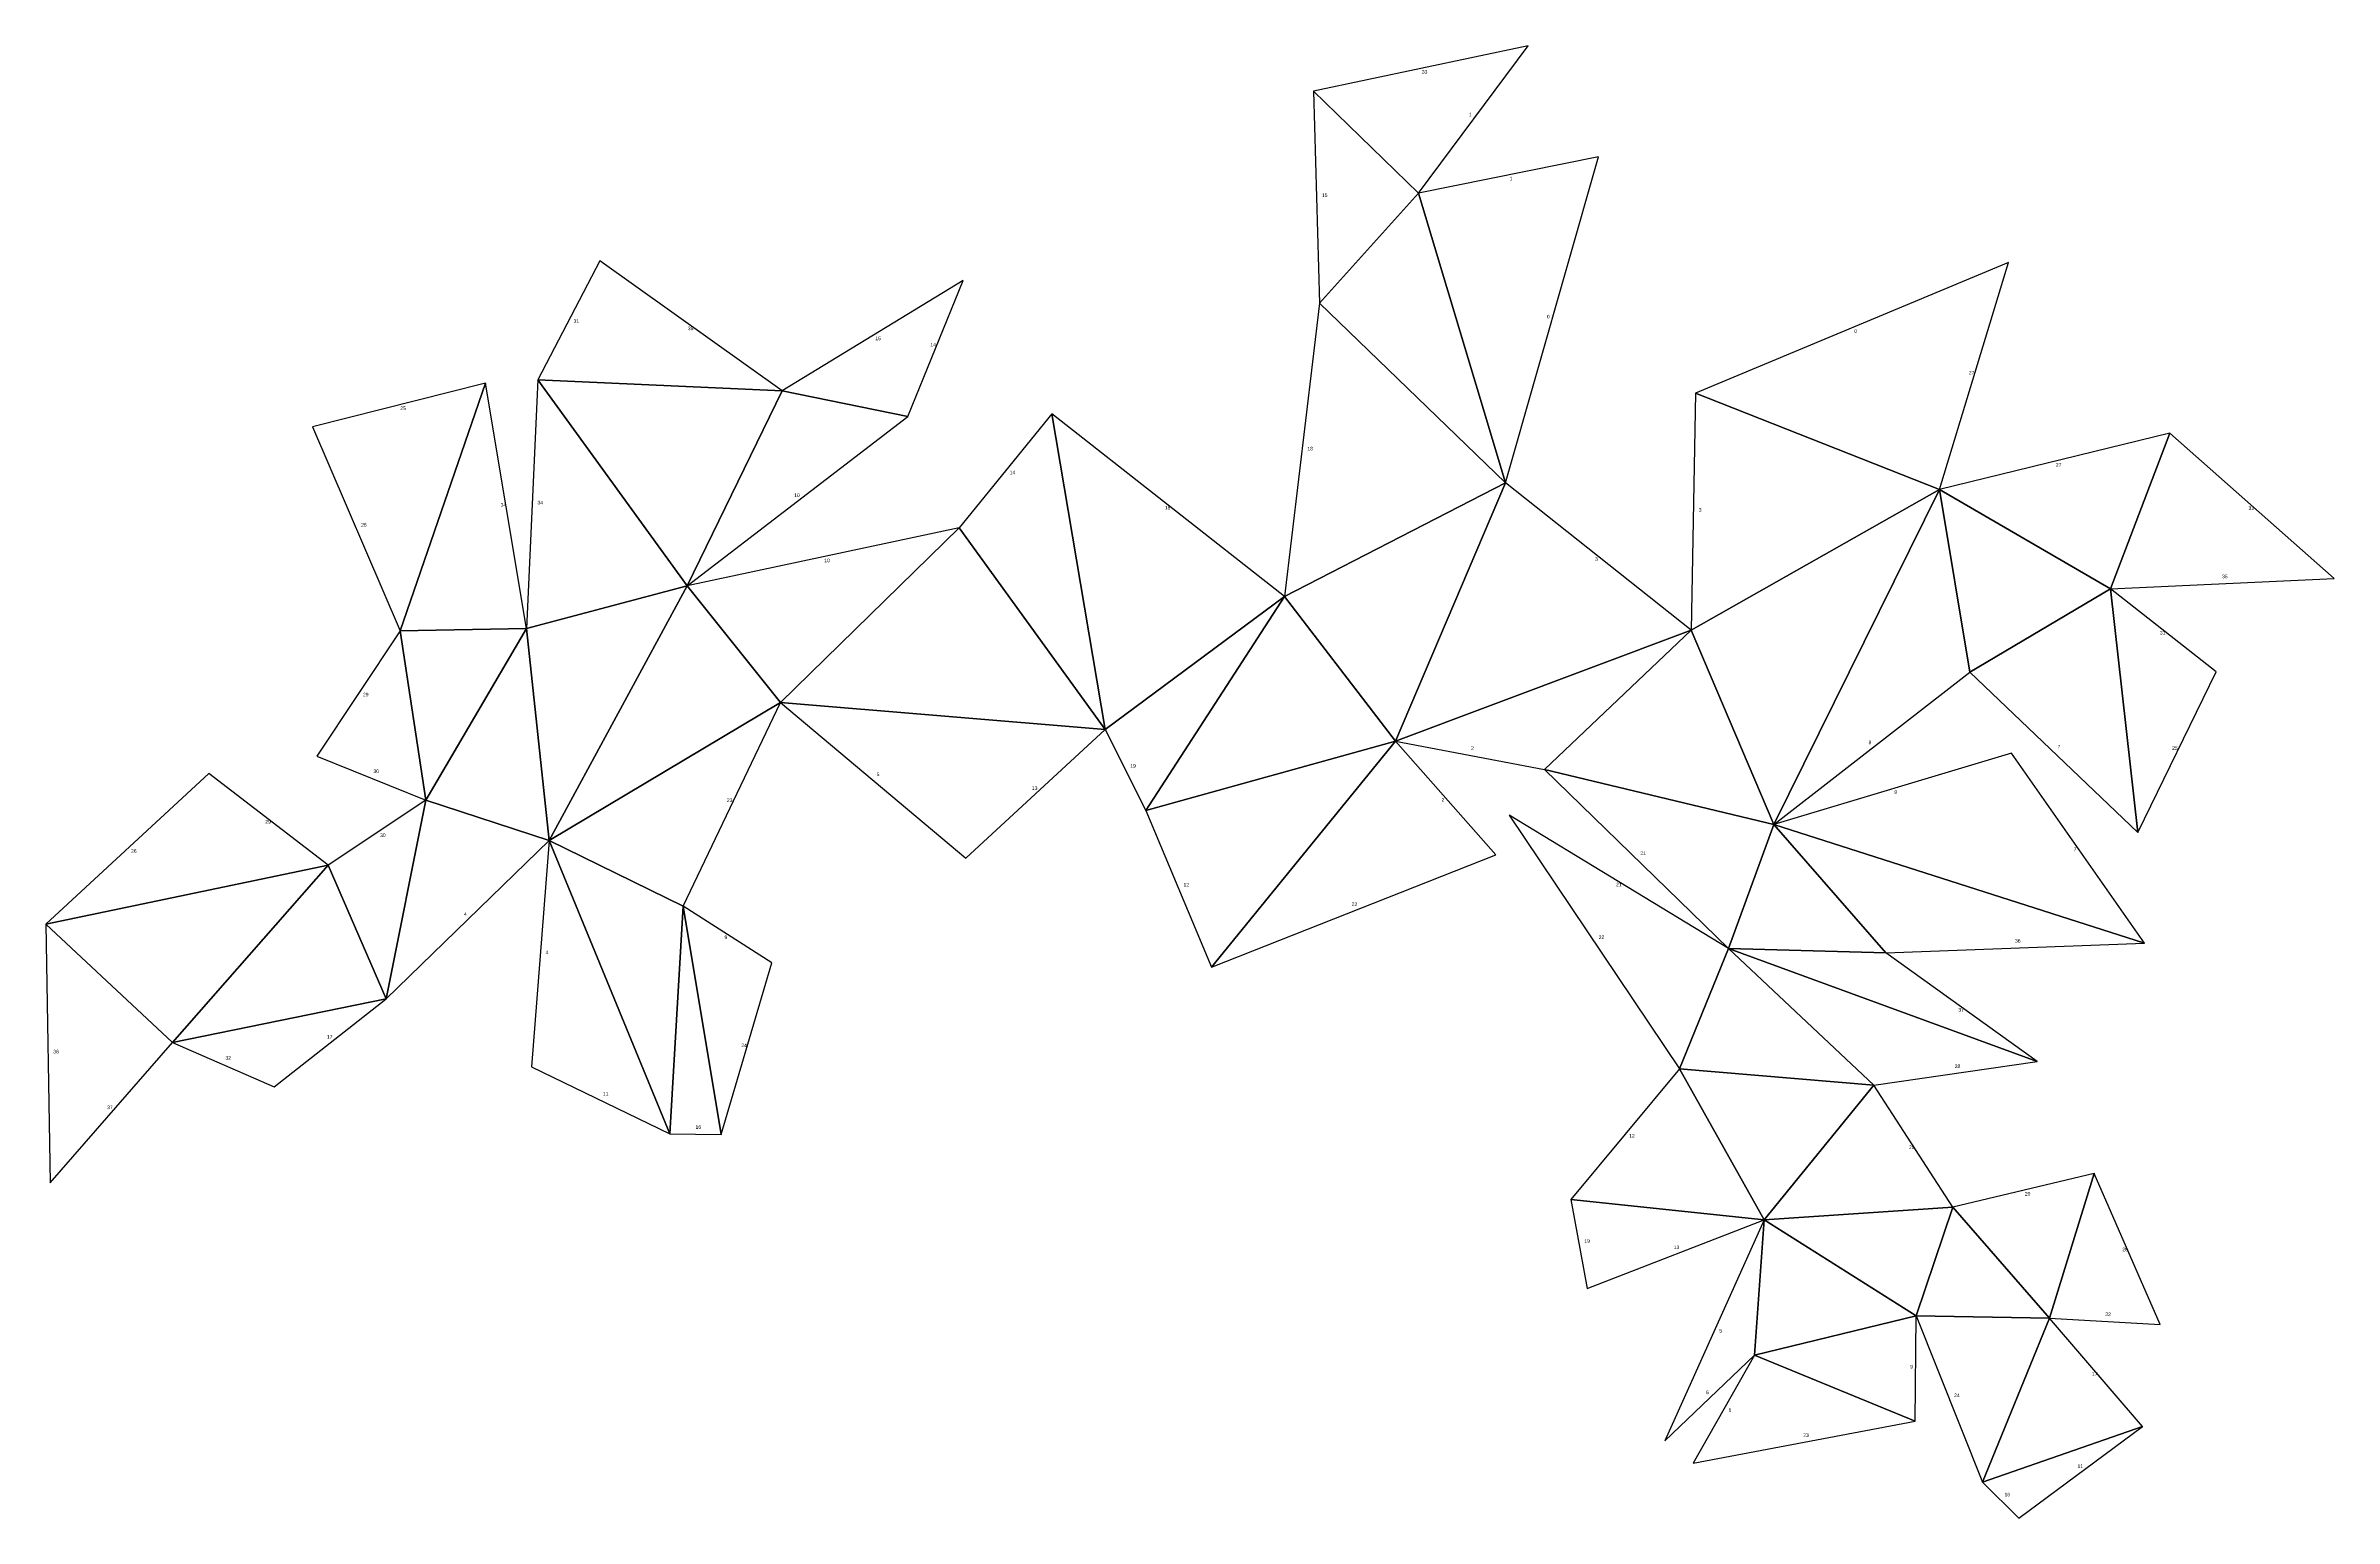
# Model space of a CAD drawing. Extents: x -418 to 220, y -276 to 134.
import ezdxf

# ---------------------------------------------------------------- set-up
doc = ezdxf.new("R2010")
doc.units = 0
doc.styles.get("Standard").update_dxf_attribs({"font": 'arial.ttf'})

msp = doc.modelspace()

# ---------------------------------------------------------------- linework, layer by layer
at = {"color": 0}
for p, q in [((-4.72, 134.27), (-64.56, 121.61)), ((-35.26, 93.13), (-4.72, 134.27)), ((-64.56, 121.61), (-62.84, 62.52)), ((14.96, 103.28), (-35.26, 93.13)), ((-10.99, 12.35), (14.96, 103.28)), ((-263.59, 74.33), (-280.86, 41.08)), ((-212.73, 38.01), (-263.59, 74.33)), ((129.28, 73.78), (42.02, 37.37)), ((110.04, 10.53), (129.28, 73.78)), ((-162.29, 68.84), (-212.73, 38.01)), ((-177.72, 30.84), (-162.29, 68.84)), ((-62.84, 62.52), (-72.67, -19.35)), ((-295.47, 40.2), (-343.75, 28.02)), ((-284.03, -28.25), (-295.47, 40.2)), ((-280.86, 41.08), (-284.03, -28.25)), ((42.02, 37.37), (40.79, -28.7)), ((-343.75, 28.02), (-319.3, -28.88)), ((-239.21, -16.4), (-177.72, 30.84)), ((-137.49, 31.61), (-163.38, -0.21)), ((-72.67, -19.35), (-137.49, 31.61)), ((174.27, 26.21), (110.04, 10.53)), ((220.12, -14.27), (174.27, 26.21)), ((40.79, -28.7), (-10.99, 12.35)), ((-163.38, -0.21), (-239.21, -16.4)), ((157.7, -17.2), (220.12, -14.27)), ((187.15, -40.36), (157.7, -17.2)), ((-319.3, -28.88), (-342.46, -63.84)), ((63.86, -82.94), (118.51, -40.47)), ((118.51, -40.47), (165.37, -85.15)), ((165.37, -85.15), (187.15, -40.36)), ((-240.36, -105.73), (-213.2, -48.88)), ((-213.2, -48.88), (-161.47, -92.27)), ((-161.47, -92.27), (-122.64, -56.44)), ((-122.64, -56.44), (-111.33, -79)), ((-41.65, -59.65), (-0.11, -67.55)), ((-13.72, -91.4), (-41.65, -59.65)), ((130.13, -62.98), (63.86, -82.94)), ((167.23, -116.05), (130.13, -62.98)), ((-372.58, -68.69), (-418.09, -110.68)), ((-339.33, -94.26), (-372.58, -68.69)), ((-342.46, -63.84), (-312.08, -76.09)), ((-0.11, -67.55), (51.21, -117.47)), ((-312.08, -76.09), (-339.33, -94.26)), ((-111.33, -79), (-93, -122.69)), ((51.21, -117.47), (-10, -80.33)), ((-10, -80.33), (37.52, -151.09)), ((-323.12, -131.54), (-277.69, -87.38)), ((-277.69, -87.38), (-282.67, -150.53)), ((-93, -122.69), (-13.72, -91.4)), ((-215.65, -121.49), (-240.36, -105.73)), ((-418.09, -110.68), (-416.9, -182.87)), ((95.08, -118.7), (167.23, -116.05)), ((137.27, -149.02), (95.08, -118.7)), ((-229.74, -169.38), (-215.65, -121.49)), ((-354.42, -156.06), (-323.12, -131.54)), ((-416.9, -182.87), (-382.76, -143.71)), ((-382.76, -143.71), (-354.42, -156.06)), ((-282.67, -150.53), (-244.05, -169.22)), ((37.52, -151.09), (7.19, -187.48)), ((91.75, -155.64), (137.27, -149.02)), ((113.78, -189.61), (91.75, -155.64)), ((-244.05, -169.22), (-229.74, -169.38)), ((153.18, -180.26), (113.78, -189.61)), ((171.62, -222.4), (153.18, -180.26)), ((7.19, -187.48), (11.82, -212.29)), ((11.82, -212.29), (61.1, -193.22)), ((61.1, -193.22), (33.42, -254.8)), ((103.27, -249.3), (103.49, -219.99)), ((103.49, -219.99), (122.01, -266.34)), ((166.62, -250.8), (140.75, -220.6)), ((140.75, -220.6), (171.62, -222.4)), ((33.42, -254.8), (58.48, -230.95)), ((58.48, -230.95), (41.37, -261.02)), ((41.37, -261.02), (103.27, -249.3)), ((132.2, -276.4), (166.62, -250.8)), ((122.01, -266.34), (132.2, -276.4))]:
    msp.add_line(p, q, dxfattribs=at)
at = {"color": 1}
for p, q in [((-35.26, 93.13), (-64.56, 121.61)), ((-64.56, 121.61), (-35.26, 93.13)), ((-62.84, 62.52), (-35.26, 93.13)), ((-35.26, 93.13), (-62.84, 62.52)), ((-35.26, 93.13), (-10.99, 12.35)), ((-10.99, 12.35), (-35.26, 93.13)), ((-10.99, 12.35), (-62.84, 62.52)), ((-62.84, 62.52), (-10.99, 12.35)), ((-319.3, -28.88), (-295.47, 40.2)), ((-295.47, 40.2), (-319.3, -28.88)), ((-212.73, 38.01), (-280.86, 41.08)), ((-280.86, 41.08), (-239.21, -16.4)), ((-239.21, -16.4), (-280.86, 41.08)), ((-280.86, 41.08), (-212.73, 38.01)), ((-239.21, -16.4), (-212.73, 38.01)), ((-212.73, 38.01), (-239.21, -16.4)), ((-177.72, 30.84), (-212.73, 38.01)), ((-212.73, 38.01), (-177.72, 30.84)), ((42.02, 37.37), (110.04, 10.53)), ((110.04, 10.53), (42.02, 37.37)), ((-122.64, -56.44), (-137.49, 31.61)), ((-137.49, 31.61), (-122.64, -56.44)), ((174.27, 26.21), (157.7, -17.2)), ((157.7, -17.2), (174.27, 26.21)), ((-10.99, 12.35), (-72.67, -19.35)), ((-72.67, -19.35), (-10.99, 12.35)), ((-41.65, -59.65), (-10.99, 12.35)), ((-10.99, 12.35), (-41.65, -59.65)), ((110.04, 10.53), (40.79, -28.7)), ((40.79, -28.7), (110.04, 10.53)), ((110.04, 10.53), (63.86, -82.94)), ((63.86, -82.94), (110.04, 10.53)), ((118.51, -40.47), (110.04, 10.53)), ((110.04, 10.53), (157.7, -17.2)), ((157.7, -17.2), (110.04, 10.53)), ((110.04, 10.53), (118.51, -40.47)), ((-163.38, -0.21), (-213.2, -48.88)), ((-213.2, -48.88), (-163.38, -0.21)), ((-122.64, -56.44), (-163.38, -0.21)), ((-163.38, -0.21), (-122.64, -56.44)), ((-239.21, -16.4), (-284.03, -28.25)), ((-284.03, -28.25), (-239.21, -16.4)), ((-277.69, -87.38), (-239.21, -16.4)), ((-239.21, -16.4), (-277.69, -87.38)), ((-213.2, -48.88), (-239.21, -16.4)), ((-239.21, -16.4), (-213.2, -48.88)), ((157.7, -17.2), (118.51, -40.47)), ((118.51, -40.47), (157.7, -17.2)), ((165.37, -85.15), (157.7, -17.2)), ((157.7, -17.2), (165.37, -85.15)), ((-122.64, -56.44), (-72.67, -19.35)), ((-72.67, -19.35), (-122.64, -56.44)), ((-72.67, -19.35), (-111.33, -79)), ((-111.33, -79), (-72.67, -19.35)), ((-72.67, -19.35), (-41.65, -59.65)), ((-41.65, -59.65), (-72.67, -19.35)), ((-284.03, -28.25), (-319.3, -28.88)), ((-319.3, -28.88), (-284.03, -28.25)), ((-312.08, -76.09), (-319.3, -28.88)), ((-319.3, -28.88), (-312.08, -76.09)), ((-284.03, -28.25), (-312.08, -76.09)), ((-312.08, -76.09), (-284.03, -28.25)), ((-284.03, -28.25), (-277.69, -87.38)), ((-277.69, -87.38), (-284.03, -28.25)), ((40.79, -28.7), (-41.65, -59.65)), ((-41.65, -59.65), (40.79, -28.7)), ((-0.11, -67.55), (40.79, -28.7)), ((40.79, -28.7), (-0.11, -67.55)), ((63.86, -82.94), (40.79, -28.7)), ((40.79, -28.7), (63.86, -82.94)), ((-277.69, -87.38), (-213.2, -48.88)), ((-213.2, -48.88), (-277.69, -87.38)), ((-122.64, -56.44), (-213.2, -48.88)), ((-213.2, -48.88), (-122.64, -56.44)), ((-111.33, -79), (-41.65, -59.65)), ((-41.65, -59.65), (-111.33, -79)), ((-41.65, -59.65), (-93, -122.69)), ((-93, -122.69), (-41.65, -59.65)), ((-0.11, -67.55), (63.86, -82.94)), ((63.86, -82.94), (-0.11, -67.55)), ((-312.08, -76.09), (-323.12, -131.54)), ((-323.12, -131.54), (-312.08, -76.09)), ((-277.69, -87.38), (-312.08, -76.09)), ((-312.08, -76.09), (-277.69, -87.38)), ((63.86, -82.94), (51.21, -117.47)), ((51.21, -117.47), (63.86, -82.94)), ((95.08, -118.7), (63.86, -82.94)), ((63.86, -82.94), (167.23, -116.05)), ((167.23, -116.05), (63.86, -82.94)), ((63.86, -82.94), (95.08, -118.7)), ((-244.05, -169.22), (-277.69, -87.38)), ((-277.69, -87.38), (-240.36, -105.73)), ((-240.36, -105.73), (-277.69, -87.38)), ((-277.69, -87.38), (-244.05, -169.22)), ((-339.33, -94.26), (-418.09, -110.68)), ((-418.09, -110.68), (-339.33, -94.26)), ((-339.33, -94.26), (-382.76, -143.71)), ((-382.76, -143.71), (-339.33, -94.26)), ((-323.12, -131.54), (-339.33, -94.26)), ((-339.33, -94.26), (-323.12, -131.54)), ((-240.36, -105.73), (-244.05, -169.22)), ((-244.05, -169.22), (-240.36, -105.73)), ((-229.74, -169.38), (-240.36, -105.73)), ((-240.36, -105.73), (-229.74, -169.38)), ((-418.09, -110.68), (-382.76, -143.71)), ((-382.76, -143.71), (-418.09, -110.68)), ((37.52, -151.09), (51.21, -117.47)), ((51.21, -117.47), (37.52, -151.09)), ((51.21, -117.47), (95.08, -118.7)), ((137.27, -149.02), (51.21, -117.47)), ((51.21, -117.47), (91.75, -155.64)), ((91.75, -155.64), (51.21, -117.47)), ((95.08, -118.7), (51.21, -117.47)), ((51.21, -117.47), (137.27, -149.02)), ((-382.76, -143.71), (-323.12, -131.54)), ((-323.12, -131.54), (-382.76, -143.71)), ((91.75, -155.64), (37.52, -151.09)), ((37.52, -151.09), (61.1, -193.22)), ((61.1, -193.22), (37.52, -151.09)), ((37.52, -151.09), (91.75, -155.64)), ((61.1, -193.22), (91.75, -155.64)), ((91.75, -155.64), (61.1, -193.22)), ((153.18, -180.26), (140.75, -220.6)), ((140.75, -220.6), (153.18, -180.26)), ((7.19, -187.48), (61.1, -193.22)), ((61.1, -193.22), (7.19, -187.48)), ((113.78, -189.61), (61.1, -193.22)), ((61.1, -193.22), (113.78, -189.61)), ((103.49, -219.99), (113.78, -189.61)), ((113.78, -189.61), (103.49, -219.99)), ((140.75, -220.6), (113.78, -189.61)), ((113.78, -189.61), (140.75, -220.6)), ((58.48, -230.95), (61.1, -193.22)), ((61.1, -193.22), (58.48, -230.95)), ((103.49, -219.99), (61.1, -193.22)), ((61.1, -193.22), (103.49, -219.99)), ((103.49, -219.99), (58.48, -230.95)), ((58.48, -230.95), (103.49, -219.99)), ((103.49, -219.99), (140.75, -220.6)), ((140.75, -220.6), (103.49, -219.99)), ((140.75, -220.6), (122.01, -266.34)), ((122.01, -266.34), (140.75, -220.6)), ((58.48, -230.95), (103.27, -249.3)), ((103.27, -249.3), (58.48, -230.95)), ((122.01, -266.34), (166.62, -250.8)), ((166.62, -250.8), (122.01, -266.34))]:
    msp.add_line(p, q, dxfattribs=at)

# ---------------------------------------------------------------- texts
for s, p in [('33', (-34.33, 126.47)), ('1', (-21.19, 114.59)), ('1', (-9.85, 96.73)), ('15', (-62.2, 92.11)), ('31', (-270.9, 57.01)), ('0', (0.54, 58.22)), ('35', (-239.03, 54.95)), ('15', (-186.73, 52.15)), ('14', (-171.39, 50.41)), ('0', (86.23, 54.19)), ('27', (118.22, 42.59)), ('25', (-319.24, 32.66)), ('18', (-66.27, 21.41)), ('14', (-149.27, 14.75)), ('27', (142.51, 16.91)), ('34', (-291.23, 5.73)), ('34', (-280.95, 6.35)), ('10', (-209.38, 8.41)), ('26', (-330.15, 0.16)), ('18', (-106.01, 4.95)), ('3', (42.91, 4.31)), ('33', (196.2, 4.84)), ('10', (-200.98, -9.77)), ('3', (13.97, -9.35)), ('35', (188.84, -14.24)), ('31', (171.5, -29.96)), ('29', (-329.63, -47.19)), ('2', (-20.6, -62.13)), ('8', (90.26, -60.52)), ('7', (142.97, -61.72)), ('25', (174.91, -62.1)), ('30', (-326.71, -68.58)), ('5', (-186.37, -69.43)), ('19', (-115.64, -67.05)), ('23', (-228.14, -76.66)), ('13', (-143.07, -73.25)), ('2', (-28.81, -76.52)), ('8', (97.43, -74.4)), ('29', (-356.87, -82.66)), ('30', (-324.87, -86.42)), ('26', (-394.32, -90.79)), ('21', (26.6, -91.44)), ('7', (147.45, -90.38)), ('12', (-100.78, -100.26)), ('21', (19.83, -100.18)), ('4', (-301.45, -108.38)), ('22', (-53.91, -105.65)), ('9', (-228.81, -114.88)), ('22', (15.01, -114.87)), ('36', (131.1, -115.87)), ('4', (-278.69, -119.08)), ('37', (115.3, -135.08)), ('36', (-416, -146.75)), ('17', (-339.69, -142.62)), ('24', (-224.13, -145.01)), ('32', (-367.99, -148.51)), ('28', (114.29, -150.85)), ('11', (-262.71, -158.53)), ('37', (-400.97, -162.3)), ('16', (-236.88, -167.8)), ('12', (23.5, -170.24)), ('20', (101.51, -173.45)), ('20', (133.83, -186.4)), ('19', (10.98, -199.61)), ('13', (35.92, -201.35)), ('28', (161.03, -201.93)), ('32', (156.27, -220)), ('5', (48.63, -224.62)), ('9', (101.88, -234.63)), ('17', (152.55, -236.67)), ('6', (44.91, -241.79)), ('24', (114.14, -242.61)), ('6', (51.22, -246.73)), ('23', (72.04, -253.69)), ('11', (148.52, -262.39)), ('16', (128.16, -270.3))]:
    msp.add_text(s, height=1).set_placement(p)

doc.saveas('drawing.dxf')
